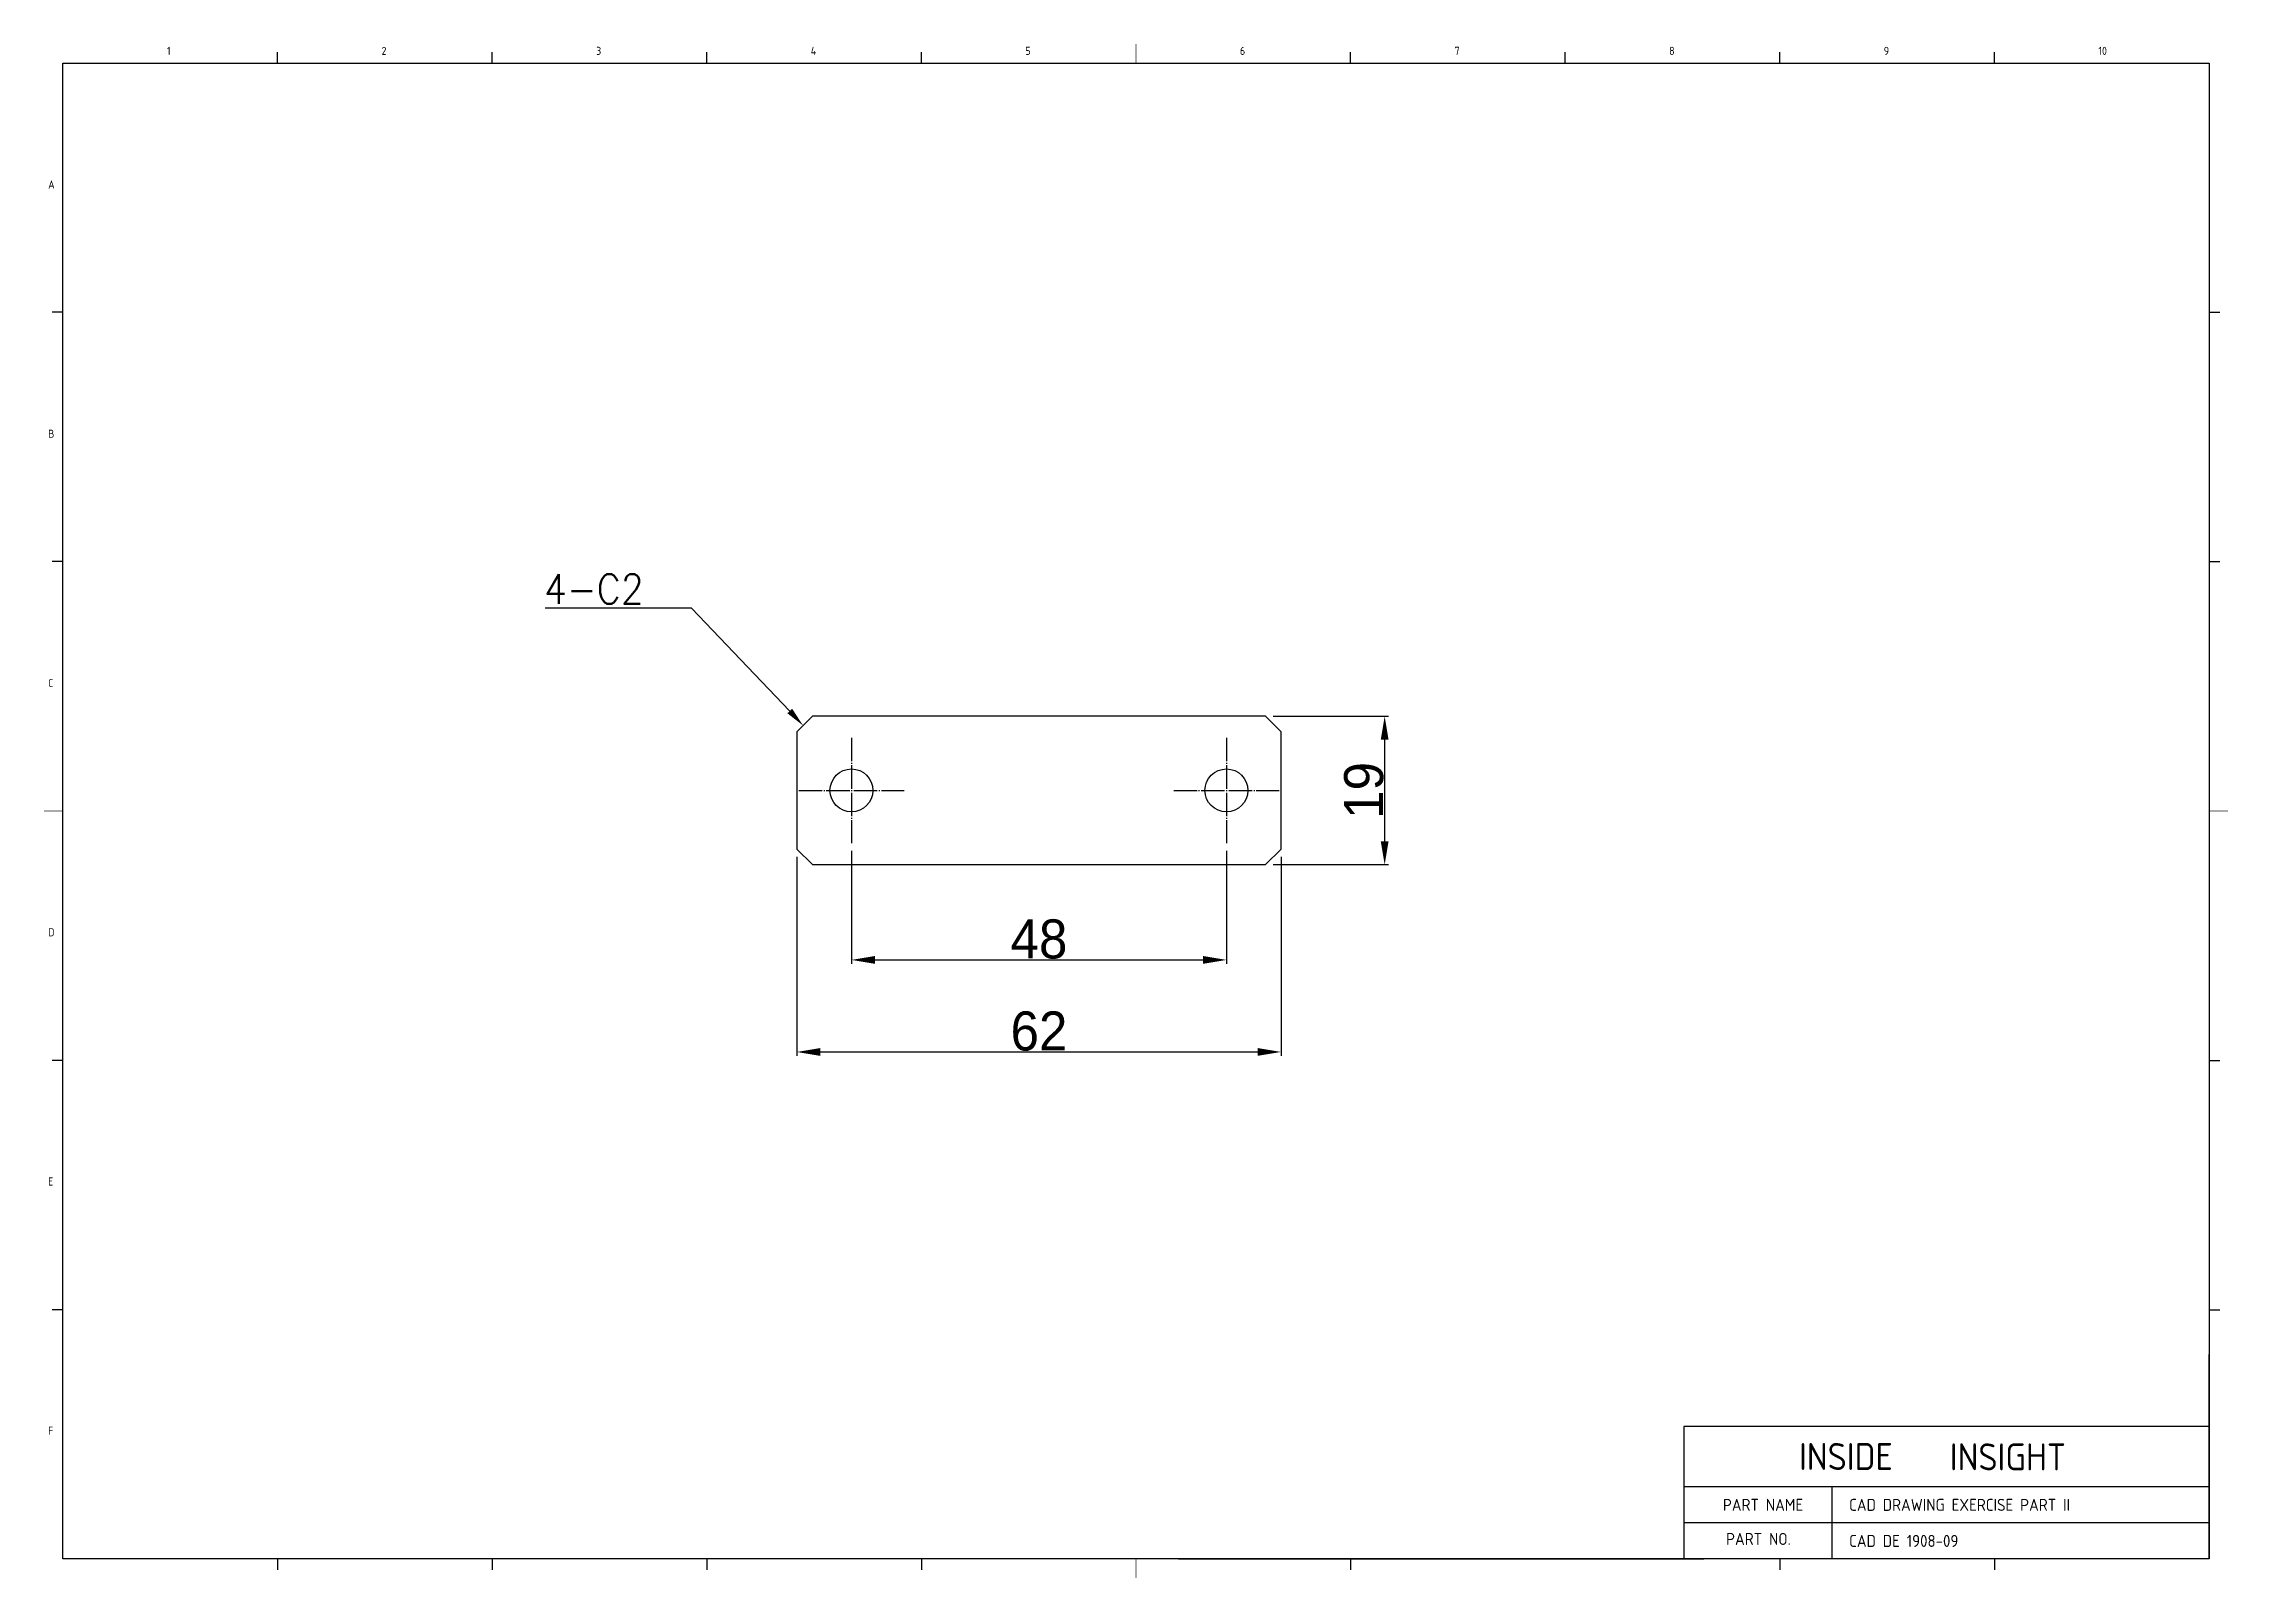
# Model space of a CAD drawing. Header units: inches. Extents: x 328 to 12229, y 132 to 477.
# Drawn here: x 9167.6 to 9447.3, y 133.4 to 329.8 of the extents above; entities that cross this region are included whole.
import ezdxf

# ---------------------------------------------------------------- set-up
doc = ezdxf.new("R2010")
doc.units = ezdxf.units.IN
doc.header["$MEASUREMENT"] = 0
doc.linetypes.add('C2', pattern=[7.05, 6, -0.4, 0.25, -0.4])
doc.linetypes.add('D2', pattern=[11.2, 8, -0.8, 0.4, -0.8, 0.4, -0.8])
doc.layers.add('1', color=1, linetype='C2')
doc.layers.add('3', color=3, linetype='D2')
doc.layers.add('DIMENSION', color=3, linetype='Continuous', lineweight=25)
doc.styles.add('A', font='GENISO', dxfattribs={"bigfont": 'WHGTXT'})
doc.styles.add('CADRASTD', font='romans.shx', dxfattribs={"width": 0.9, "bigfont": 'fhg.shx'})
doc.styles.get("Standard").update_dxf_attribs({"font": 'gulim.ttc'})
doc.dimstyles.new('Copy of Copy of inside insight-1', dxfattribs={"dimscale": 100, "dimtxt": 5, "dimasz": 3, "dimexe": 0.5, "dimexo": 1, "dimgap": 0.09, "dimtad": 1, "dimdec": 0, "dimzin": 0, "dimdsep": 46, "dimtxsty": 'Standard', "dimcen": 0.09, "dimdle": 1, "dimclrd": 3, "dimclre": 3, "dimclrt": 2, "dimadec": 0, "dimazin": 0, "dimtfac": 1, "dimtdec": 0, "dimtofl": 0, "dimtmove": 0, "dimatfit": 3, "dimfxl": 0, "dimtolj": 1, "dimtzin": 0, "dimarcsym": 0})

msp = doc.modelspace()

# ---------------------------------------------------------------- texts
at = {"linetype": 'Continuous', "style": 'A'}
for s, height, p in [('1', 1.0368, (9183.422713, 328.395832)), ('2', 1.0368, (9210.897913, 328.395832)), ('3', 1.0368, (9238.373113, 328.395832)), ('4', 1.0368, (9265.848313, 328.395832)), ('5', 1.0368, (9293.323513, 328.395832)), ('6', 1.0368, (9320.798713, 328.395832)), ('7', 1.0368, (9348.273913, 328.395832)), ('8', 1.0368, (9375.749113, 328.395832)), ('9', 1.0368, (9403.224313, 328.395832)), ('10', 1.0368, (9430.699513, 328.395832)), ('A', 1.0368, (9168.216313, 311.288632)), ('B', 1.0368, (9168.216313, 279.389752)), ('C', 1.0368, (9168.216313, 247.490872)), ('D', 1.0368, (9168.216313, 215.591992)), ('E', 1.0368, (9168.216313, 183.693112)), ('F', 1.0368, (9168.216313, 151.794232)), ('INSIDE', 3.4510268, (9392.379283, 147.286157)), ('INSIGHT', 3.4510268, (9411.682427, 147.242364)), ('PART NAME', 1.539648, (9382.637446, 142.055224)), ('CAD DRAWING EXERCISE PART II', 1.539648, (9398.794246, 142.055224)), ('PART NO.', 1.539648, (9383.044373, 137.692888)), ('CAD DE 1908-09', 1.539648, (9398.794246, 137.43628))]:
    msp.add_text(s, height=height, dxfattribs=at).set_placement(p)
at = {"layer": 'DIMENSION', "style": 'CADRASTD', "width": 0.9}
msp.add_text('4-C2', height=3.81024, dxfattribs=at).set_placement((9231.686815, 258.132934))

# ---------------------------------------------------------------- blocks, each defined once
blk = doc.blocks.new('*D555')
at = {"layer": 'Defpoints', "color": 0}
for p in [(9271.07, 227.51), (9319.07, 227.51), (9319.07, 212.57)]:
    blk.add_point(p, dxfattribs=at)
at = {"layer": 'DIMENSION', "color": 3, "lineweight": -2}
for p, q in [((9271.07, 226.51), (9271.07, 212.07)), ((9319.07, 226.51), (9319.07, 212.07)), ((9274.07, 212.57), (9316.07, 212.57))]:
    blk.add_line(p, q, dxfattribs=at)
at = {"layer": 'DIMENSION', "color": 3}
for points in [[(9274.07, 213.07), (9274.07, 212.07), (9271.07, 212.57)], [(9316.07, 212.07), (9316.07, 213.07), (9319.07, 212.57)]]:
    blk.add_solid(points, dxfattribs=at)
at = {"layer": 'DIMENSION', "color": 2, "insert": (9295.07, 215.22), "char_height": 5, "attachment_point": 5}
blk.add_mtext('\\A1;48', dxfattribs=at)
blk = doc.blocks.new('*D556')
at = {"layer": 'Defpoints', "color": 0}
for p in [(9264.07, 226.76), (9326.07, 226.76), (9326.07, 200.79)]:
    blk.add_point(p, dxfattribs=at)
at = {"layer": 'DIMENSION', "color": 3, "lineweight": -2}
for p, q in [((9264.07, 225.76), (9264.07, 200.29)), ((9326.07, 225.76), (9326.07, 200.29)), ((9267.07, 200.79), (9323.07, 200.79))]:
    blk.add_line(p, q, dxfattribs=at)
at = {"layer": 'DIMENSION', "color": 3}
for points in [[(9267.07, 201.29), (9267.07, 200.29), (9264.07, 200.79)], [(9323.07, 200.29), (9323.07, 201.29), (9326.07, 200.79)]]:
    blk.add_solid(points, dxfattribs=at)
at = {"layer": 'DIMENSION', "color": 2, "insert": (9295.07, 203.44), "char_height": 5, "attachment_point": 5}
blk.add_mtext('\\A1;62', dxfattribs=at)
blk = doc.blocks.new('*D557')
at = {"layer": 'Defpoints', "color": 0}
for p in [(9324.07, 243.76), (9339.33, 243.76), (9324.07, 224.76)]:
    blk.add_point(p, dxfattribs=at)
at = {"layer": 'DIMENSION', "color": 3, "lineweight": -2}
for p, q in [((9325.07, 243.76), (9339.83, 243.76)), ((9339.33, 227.76), (9339.33, 240.76)), ((9325.07, 224.76), (9339.83, 224.76))]:
    blk.add_line(p, q, dxfattribs=at)
at = {"layer": 'DIMENSION', "color": 3}
for points in [[(9339.83, 240.76), (9338.83, 240.76), (9339.33, 243.76)], [(9338.83, 227.76), (9339.83, 227.76), (9339.33, 224.76)]]:
    blk.add_solid(points, dxfattribs=at)
at = {"layer": 'DIMENSION', "color": 2, "insert": (9336.67, 234.26), "char_height": 5, "attachment_point": 5, "rotation": 90}
blk.add_mtext('\\A1;19', dxfattribs=at)

# ---------------------------------------------------------------- dimensions: what is measured, and where the dimension line sits
at = {"layer": 'DIMENSION'}
dim = msp.add_linear_dim(base=(9339.329745, 243.760147), p1=(9324.066038, 224.760147), p2=(9324.066038, 243.760147), angle=90, dimstyle='Copy of Copy of inside insight-1', override={"dimscale": 1, "dimsah": 1}, dxfattribs=at)
dim.commit()
dim.dimension.update_dxf_attribs({"geometry": '*D557', "text_midpoint": (9336.672245, 234.260147)})
for base, p1, p2, picture, middle in [((9326.066038, 200.78582), (9264.066038, 226.760147), (9326.066038, 226.760147), '*D556', (9295.066038, 203.43832)), ((9319.066038, 212.569143), (9271.066038, 227.510147), (9319.066038, 227.510147), '*D555', (9295.066038, 215.224143))]:
    dim = msp.add_linear_dim(base=base, p1=p1, p2=p2, dimstyle='Copy of Copy of inside insight-1', override={"dimscale": 1, "dimsah": 1}, dxfattribs=at)
    dim.commit()
    dim.dimension.update_dxf_attribs({"geometry": picture, "text_midpoint": middle})

# ---------------------------------------------------------------- linework, layer by layer
at = {"linetype": 'Continuous'}
for p, q in [((9170.117113, 327.359032), (9444.869113, 327.359032)), ((9170.117113, 135.896632), (9170.117113, 327.359032)), ((9444.869113, 327.359032), (9444.869113, 135.896632)), ((9444.869113, 135.896632), (9170.117113, 135.896632))]:
    msp.add_line(p, q, dxfattribs=at)
at = {"lineweight": 25}
for p, q in [((9266.066038, 243.760147), (9264.066038, 241.760147)), ((9324.066038, 243.760147), (9266.066038, 243.760147)), ((9326.066038, 241.760147), (9324.066038, 243.760147)), ((9264.066038, 241.760147), (9264.066038, 226.760147)), ((9326.066038, 226.760147), (9326.066038, 241.760147)), ((9264.066038, 226.760147), (9266.066038, 224.760147)), ((9324.066038, 224.760147), (9326.066038, 226.760147)), ((9266.066038, 224.760147), (9324.066038, 224.760147))]:
    msp.add_line(p, q, dxfattribs=at)
for centre in [(9271.066038, 234.260147), (9319.066038, 234.260147)]:
    msp.add_circle(centre, 2.75)
at = {"layer": '1', "ltscale": 0.5}
for p, q in [((9271.066038, 241.010147), (9271.066038, 227.510147)), ((9319.066038, 241.010147), (9319.066038, 227.510147)), ((9264.316038, 234.260147), (9277.816038, 234.260147)), ((9312.316038, 234.260147), (9325.816038, 234.260147))]:
    msp.add_line(p, q, dxfattribs=at)
at = {"layer": '3', "color": 3, "linetype": 'Continuous'}
for p, q in [((9197.592313, 327.359032), (9197.592313, 328.741432)), ((9225.067513, 327.359032), (9225.067513, 328.741432)), ((9280.017913, 327.359032), (9280.017913, 328.741432)), ((9334.968313, 327.359032), (9334.968313, 328.741432)), ((9362.443513, 327.359032), (9362.443513, 328.741432)), ((9389.918713, 327.359032), (9389.918713, 328.741432)), ((9417.393913, 327.359032), (9417.393913, 328.741432)), ((9170.117113, 295.460152), (9168.734713, 295.460152)), ((9444.869113, 295.460152), (9446.251513, 295.460152)), ((9170.117113, 263.561272), (9168.734713, 263.561272)), ((9444.869113, 263.561272), (9446.251513, 263.561272)), ((9170.117113, 199.694392), (9168.734713, 199.694392)), ((9444.869113, 199.694392), (9446.251513, 199.694392)), ((9170.117113, 167.795512), (9168.734713, 167.795512)), ((9444.869113, 167.795512), (9446.251513, 167.795512)), ((9444.869113, 135.896632), (9444.869113, 162.070648)), ((9444.869113, 152.83276), (9377.637817, 152.83276)), ((9377.637817, 152.83276), (9377.637817, 135.896632)), ((9444.869113, 145.13452), (9377.637817, 145.13452)), ((9396.626809, 135.896632), (9396.626809, 145.13452)), ((9444.869113, 140.515576), (9377.637817, 140.515576)), ((9197.592313, 135.896632), (9197.592313, 134.514232)), ((9225.067513, 135.896632), (9225.067513, 134.514232)), ((9252.542713, 135.896632), (9252.542713, 134.514232)), ((9280.017913, 135.896632), (9280.017913, 134.514232)), ((9312.94637, 135.896632), (9380.177666, 135.896632)), ((9334.968313, 135.896632), (9334.968313, 134.514232)), ((9389.918713, 135.896632), (9389.918713, 134.514232)), ((9417.393913, 135.896632), (9417.393913, 134.514232))]:
    msp.add_line(p, q, dxfattribs=at)
at = {"layer": '3', "linetype": 'Continuous'}
msp.add_line((9252.542713, 327.359032), (9252.542713, 328.741432), dxfattribs=at)
at = {"layer": '3', "color": 3, "linetype": 'Continuous', "const_width": 0.10368}
for points in [[(9307.493113, 327.359032), (9307.493113, 329.778232)], [(9170.117113, 231.627832), (9167.697913, 231.627832)], [(9444.869113, 231.627832), (9447.288313, 231.627832)], [(9307.493113, 135.896632), (9307.493113, 133.477432)]]:
    msp.add_lwpolyline(points, dxfattribs=at)
at = {"layer": 'DIMENSION'}
msp.add_lwpolyline([(9263.168183, 244.422544), (9250.602825, 257.603734), (9231.833635, 257.603734)], dxfattribs=at)
msp.add_solid([(9262.858214, 244.139137), (9264.868624, 242.562733), (9263.478151, 244.705951)], dxfattribs=at)

msp.set_redraw_order([(e.dxf.handle, doc.entitydb.next_handle()) for e in msp.query("TEXT MTEXT ATTDEF DIMENSION ARC_DIMENSION")])  # texts and dimensions are drawn at this point

doc.saveas('drawing.dxf')
